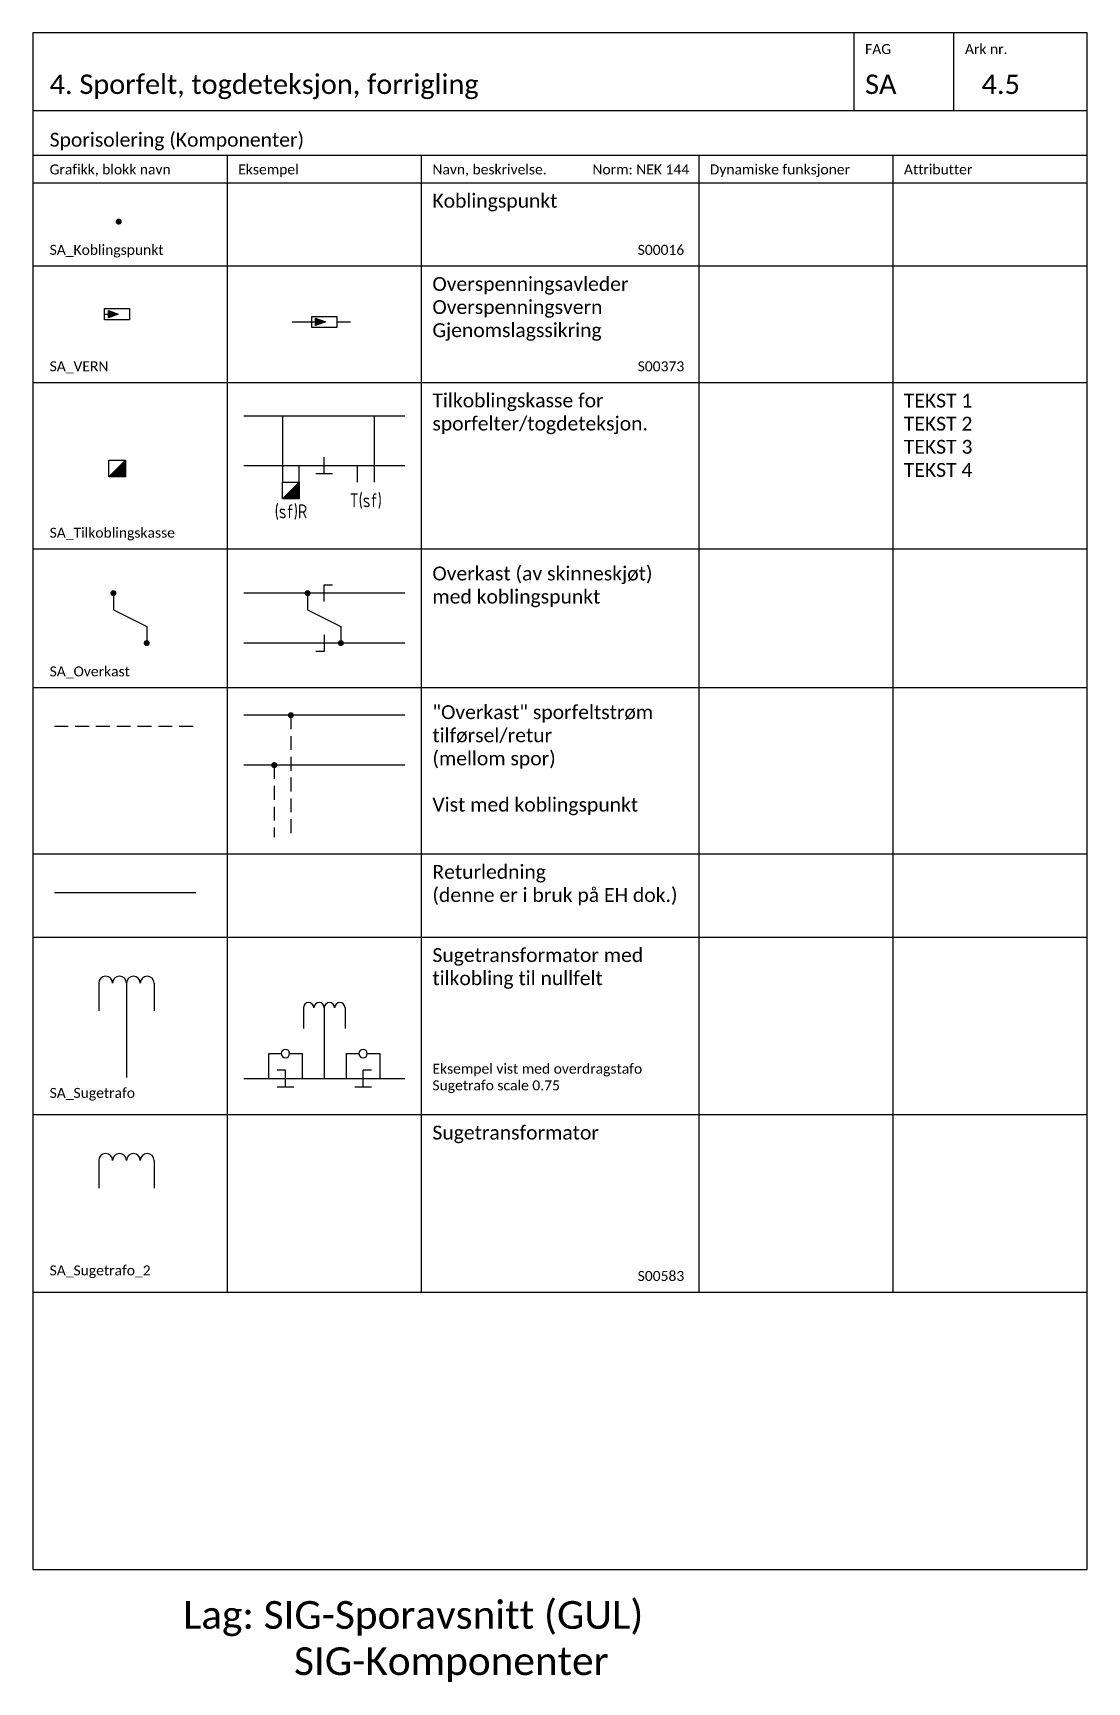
# Model space of a CAD drawing. Header units: millimetres. Extents: x -210 to 2500, y -2763 to 277.
# Drawn here: x 840 to 1030, y -941.3 to -644 of the extents above; entities that cross this region are included whole.
import ezdxf
from ezdxf.enums import TextEntityAlignment as Align

# ---------------------------------------------------------------- set-up
doc = ezdxf.new("R2010")
doc.units = ezdxf.units.MM
doc.linetypes.add('HIDDEN_Signal', pattern=[3.75, 2.5, -1.25])
for name, color, linetype in [('EH_Returledning', 4, 'RETURLEDNING'), ('RAMME', 5, 'Continuous'), ('RAMME SYMBOLER', 4, 'Continuous'), ('RAMME TEKST', 7, 'Continuous'), ('SIG-Komponenter', 2, 'Continuous'), ('SIG-SPOR enlinje', 5, 'Continuous'), ('SIG-SPOR-I', 1, 'Continuous'), ('SIG-SPOR-U', 2, 'Continuous'), ('SIG-Sporavsnitt', 2, 'Continuous'), ('Sig-sporfelt', 2, 'Continuous'), ('SIG-Tekst-25', 2, 'Continuous'), ('SIG_ATT_Tekst25', 2, 'Continuous')]:
    doc.layers.add(name, color=color, linetype=linetype)
doc.styles.add('Calibri', font='calibri.ttf')
doc.styles.add('ISOCP', font='isocp.shx', dxfattribs={"width": 0.9})
doc.linetypes.add('RETURLEDNING', pattern='A,3.2,[133,ltypeshp,S=0.5,R=0,X=0,Y=0],-1,3.2', length=7.4)

msp = doc.modelspace()

# ---------------------------------------------------------------- texts
at = {"lineweight": -2, "insert": (867.066, -926.719), "char_height": 5, "width": 126.67505, "attachment_point": 1, "style": 'Calibri'}
msp.add_mtext('Lag: SIG-Sporavsnitt (GUL)\\P^ISIG-Komponenter', dxfattribs=at)
at = {"layer": 'RAMME TEKST', "linetype": 'ByBlock', "style": 'Calibri'}
for s, height, p in [('FAG', 1.8, (990, -647.8)), ('Ark nr.', 1.8, (1008, -647.8)), ('4. Sporfelt, togdeteksjon, forrigling', 3.5, (843, -655)), ('SA', 3.5, (990, -655)), ('4.5', 3.5, (1011, -655)), ('Sporisolering (Komponenter)', 2.5, (843, -664.5)), ('Grafikk, blokk navn', 1.8, (843, -669.5)), ('Eksempel', 1.8, (877, -669.5)), ('Navn, beskrivelse.             Norm: NEK 144', 1.8, (912, -669.5)), ('Dynamiske funksjoner', 1.8, (962, -669.5)), ('Attributter', 1.8, (997, -669.5)), ('SA_Koblingspunkt', 1.8, (843, -684)), ('S00016 ', 1.8, (949, -684)), ('SA_VERN', 1.8, (843, -705)), ('S00373', 1.8, (949, -705)), ('SA_Tilkoblingskasse', 1.8, (843, -735)), ('SA_Overkast', 1.8, (843, -760)), ('SA_Sugetrafo', 1.8, (843, -836)), ('SA_Sugetrafo_2', 1.8, (843, -868)), ('S00583', 1.8, (949, -869))]:
    msp.add_text(s, height=height, dxfattribs=at).set_placement(p)
at = {"layer": 'RAMME TEKST', "linetype": 'ByBlock', "insert": (912, -673), "char_height": 2.5, "attachment_point": 1, "style": 'Calibri'}
msp.add_mtext_dynamic_manual_height_columns('Koblingspunkt', width=46, gutter_width=6.5, heights=[0], dxfattribs=at)
at = {"layer": 'RAMME TEKST', "linetype": 'ByBlock', "char_height": 2.5, "width": 46, "attachment_point": 1, "style": 'Calibri'}
for s, insert in [('Overspenningsavleder\\POverspenningsvern\\PGjenomslagssikring', (912, -688)), ('Tilkoblingskasse for sporfelter/togdeteksjon. ', (912, -709)), ('Returledning\\P(denne er i bruk på EH dok.)', (912, -794)), ('Sugetransformator med tilkobling til nullfelt\\P\\P\\P\\P{\\H0.72x;Eksempel vist med overdragstafo Sugetrafo scale 0.75}', (912, -809)), ('Sugetransformator', (912, -841))]:
    msp.add_mtext(s, dxfattribs=dict(at, insert=insert))
at = {"layer": 'RAMME TEKST', "linetype": 'ByBlock', "lineweight": -2, "insert": (996.971, -709.025), "char_height": 2.5, "width": 26.77885, "attachment_point": 1, "style": 'Calibri'}
msp.add_mtext('TEKST 1\\PTEKST 2\\PTEKST 3\\PTEKST 4', dxfattribs=at)
at = {"layer": 'RAMME TEKST', "char_height": 2.5, "width": 43, "attachment_point": 1, "style": 'Calibri'}
for s, insert in [('Overkast (av skinneskjøt)\\Pmed koblingspunkt', (912, -740.2)), ('"Overkast" sporfeltstrøm tilførsel/retur\\P(mellom spor)\\P\\PVist med koblingspunkt', (912, -765.2))]:
    msp.add_mtext(s, dxfattribs=dict(at, insert=insert))
at = {"layer": 'SIG-Tekst-25', "style": 'ISOCP', "width": 0.9}
msp.add_text('(sf)R', height=2.5, dxfattribs=at).set_placement((886.5, -731.5), align=Align.CENTER)

# ---------------------------------------------------------------- blocks, each defined once
blk = doc.blocks.new('SA_VERN')
at = {"linetype": 'ByBlock', "lineweight": -2}
h = blk.add_hatch(color=0, dxfattribs=at)
h.dxf.hatch_style = 1
h.paths.add_polyline_path([(0.7, -0.66), (0.7, 0.66), (2.49, 0)])
at = {"color": 0, "linetype": 'ByBlock', "lineweight": -2}
blk.add_line((0, 0), (0.7, 0), dxfattribs=at)
blk.add_lwpolyline([(4.5, -1), (0, -1), (0, 1), (4.5, 1), (4.5, -1)], dxfattribs=at)
for points in [[(0.7, -0.66), (0.7, 0.66), (2.49, 0)], [(0.8, -0.51), (0.8, 0.51), (2.2, 0)], [(0.9, -0.37), (0.9, 0.37), (1.91, 0)], [(1, -0.23), (1, 0.23), (1.62, 0)], [(1.1, -0.08), (1.1, 0.08), (1.33, 0)]]:
    blk.add_lwpolyline(points, close=True, dxfattribs=at)
blk = doc.blocks.new('SA_Koblingspunkt')
at = {"color": 0, "linetype": 'ByBlock', "const_width": 0.546}
blk.add_lwpolyline([(-0.27, 0, 1), (0.27, 0, 1)], format="xyb", close=True, dxfattribs=at)
blk = doc.blocks.new('SA_Overkast')
at = {"color": 0, "linetype": 'ByBlock', "lineweight": -2}
blk.add_lwpolyline([(-3, 9), (-3, 6), (3, 3), (3, 0)], dxfattribs=at)
for p in [(-3, 9), (3, 0)]:
    blk.add_blockref('SA_Koblingspunkt', p, dxfattribs=at)
blk = doc.blocks.new('SA_Sugetrafo')
at = {"color": 0, "linetype": 'ByBlock', "lineweight": -2}
for p, q in [((-5, 17), (-5, 12)), ((0, 17), (0, 0)), ((5, 17), (5, 12))]:
    blk.add_line(p, q, dxfattribs=at)
for centre in [(-3.75, 17), (-1.25, 17), (1.25, 17), (3.75, 17)]:
    blk.add_arc(centre, 1.25, 0, 180)
blk = doc.blocks.new('SA_iso_skj_3')
at = {"color": 0, "linetype": 'ByBlock', "lineweight": -2}
for p, q in [((-1.5, 1.5), (1.5, 1.5)), ((0, 1.5), (0, -1.5))]:
    blk.add_line(p, q, dxfattribs=at)
blk = doc.blocks.new('SA_iso_skj_2')
at = {"color": 0, "linetype": 'ByBlock', "lineweight": -2}
for p, q in [((0, -1.5), (0, 1.5)), ((0, 1.5), (1.5, 1.5))]:
    blk.add_line(p, q, dxfattribs=at)
blk = doc.blocks.new('SA_Sugetrafo_2')
at = {"color": 0, "linetype": 'ByBlock', "lineweight": -2}
for p, q in [((-5, 5), (-5, 0)), ((5, 5), (5, 0))]:
    blk.add_line(p, q, dxfattribs=at)
for centre in [(-3.75, 5), (-1.25, 5), (1.25, 5), (3.75, 5)]:
    blk.add_arc(centre, 1.25, 0, 180)
blk = doc.blocks.new('*U492')
at = {"color": 0, "linetype": 'ByBlock', "lineweight": -2}
for points in [[(-3, 0), (-3, 4.5)], [(-3, 4.5), (-0.75, 4.5)], [(0.75, 4.5), (3, 4.5)], [(3, 4.5), (3, 0)], [(0, 1.5), (-1.5, 1.5)], [(0, -1.5), (0, 1.5)], [(-1.5, -1.5), (0, -1.5)], [(0, -1.5), (1.5, -1.5)]]:
    blk.add_lwpolyline(points, dxfattribs=at)
for start, end in [(0, 180), (180, 0)]:
    blk.add_arc((0, 4.5), 0.75, start, end, dxfattribs=at)
blk = doc.blocks.new('*U488')
at = {"color": 0, "linetype": 'ByBlock', "lineweight": -2}
for points in [[(-3, 0), (-3, 4.5)], [(-3, 4.5), (-0.75, 4.5)], [(0.75, 4.5), (3, 4.5)], [(3, 4.5), (3, 0)], [(0, -1.5), (0, 1.5)], [(1.5, 1.5), (0, 1.5)], [(-1.5, -1.5), (0, -1.5)], [(0, -1.5), (1.5, -1.5)]]:
    blk.add_lwpolyline(points, dxfattribs=at)
for start, end in [(0, 180), (180, 0)]:
    blk.add_arc((0, 4.5), 0.75, start, end, dxfattribs=at)
blk = doc.blocks.new('SA_Tilkoblingskasse')
at = {"linetype": 'ByBlock', "lineweight": -2}
h = blk.add_hatch(color=0, dxfattribs=at)
h.dxf.hatch_style = 1
h.paths.add_polyline_path([(0, -1.5), (-3, -1.5), (0, 1.5)])
at = {"color": 0, "linetype": 'ByBlock', "lineweight": -2}
for p, q in [((-3, -1.5), (0, 1.5)), ((-2.86, -1.5), (0, 1.36)), ((-2.72, -1.5), (0, 1.22)), ((-2.58, -1.5), (0, 1.08)), ((-2.43, -1.5), (0, 0.93)), ((-2.29, -1.5), (0, 0.79)), ((-2.15, -1.5), (0, 0.65)), ((-2.01, -1.5), (0, 0.51)), ((-1.87, -1.5), (0, 0.37)), ((-1.73, -1.5), (0, 0.23)), ((-1.59, -1.5), (0, 0.09)), ((-1.44, -1.5), (0, -0.06)), ((-1.3, -1.5), (0, -0.2)), ((-1.16, -1.5), (0, -0.34)), ((-1.02, -1.5), (0, -0.48)), ((-0.88, -1.5), (0, -0.62)), ((-0.74, -1.5), (0, -0.76)), ((-0.6, -1.5), (0, -0.9)), ((-0.45, -1.5), (0, -1.05)), ((-0.31, -1.5), (0, -1.19)), ((-0.17, -1.5), (0, -1.33))]:
    blk.add_line(p, q, dxfattribs=at)
for points in [[(-3, -1.5), (-3, 1.5), (0, 1.5), (0, -1.5)], [(0, -1.5), (-3, -1.5), (0, 1.5)]]:
    blk.add_lwpolyline(points, close=True, dxfattribs=at)
at = {"layer": 'SIG_ATT_Tekst25', "style": 'ISOCP', "width": 0.9}
for tag, p in [('TEKST3', (-1.5, 3, 1)), ('TEKST4', (-1.5, -5.5, 1))]:
    blk.add_attdef(tag, text='', height=2.5, dxfattribs=at).set_placement(p, align=Align.CENTER)
blk.add_attdef('TEKST1', text='', height=2.5, dxfattribs=at).set_placement((-4.5, -1.25), align=Align.RIGHT)
blk.add_attdef('TEKST2', (1.5, -1.25), '', height=2.5, dxfattribs=at)
blk = doc.blocks.new('SA_Sporfelt_TR')
at = {"color": 0, "linetype": 'ByBlock', "lineweight": -2}
for p, q in [((0, 0), (0, 12)), ((3, 12), (3, 9))]:
    blk.add_line(p, q, dxfattribs=at)
at = {"layer": 'SIG_ATT_Tekst25', "linetype": 'ByBlock', "lineweight": -2, "style": 'ISOCP', "width": 0.9}
blk.add_attdef('T1', text='', height=2.5, dxfattribs=at).set_placement((1.5, 15.25), align=Align.MIDDLE)

# ---------------------------------------------------------------- linework, layer by layer
at = {"layer": 'EH_Returledning'}
msp.add_line((843.855, -798.96), (869.382, -798.96), dxfattribs=at)
at = {"layer": 'RAMME'}
msp.add_lwpolyline([(1030, -644), (840, -644), (840, -921), (1030, -921)], close=True, dxfattribs=at)
msp.add_lwpolyline([(840, -658), (1030, -658)], dxfattribs=at)
at = {"layer": 'RAMME SYMBOLER'}
for p, q in [((988, -658), (988, -644)), ((1006, -658), (1006, -644)), ((840, -666), (1030, -666)), ((875, -666), (875, -871)), ((910, -666), (910, -871)), ((960, -666), (960, -871)), ((995, -666), (995, -871)), ((840, -671), (1030, -671)), ((840, -686), (1030, -686)), ((840, -707), (1030, -707)), ((840, -737), (1030, -737)), ((840, -762), (1030, -762)), ((840, -792), (1030, -792)), ((840, -807), (1030, -807)), ((840, -839), (1030, -839)), ((840, -871), (1030, -871))]:
    msp.add_line(p, q, dxfattribs=at)
at = {"layer": 'SIG-SPOR enlinje'}
msp.add_line((878, -832.5), (907, -832.5), dxfattribs=at)
at = {"layer": 'SIG-SPOR-I'}
msp.add_line((878, -722), (907, -722), dxfattribs=at)
for points in [[(907, -745), (892.5, -745)], [(892.5, -754), (878, -754)], [(907, -776), (878, -776)]]:
    msp.add_lwpolyline(points, dxfattribs=at)
at = {"layer": 'SIG-SPOR-U'}
msp.add_line((878, -713), (907, -713), dxfattribs=at)
for points in [[(892.5, -745), (878, -745)], [(907, -754), (892.5, -754)], [(907, -767), (878, -767)]]:
    msp.add_lwpolyline(points, dxfattribs=at)
at = {"layer": 'SIG-Sporavsnitt'}
for p, q in [((886.75, -696.104), (890.25, -696.104)), ((894.75, -696.104), (897.25, -696.104)), ((885, -713), (885, -725)), ((888, -725), (888, -722))]:
    msp.add_line(p, q, dxfattribs=at)
at = {"layer": 'Sig-sporfelt', "linetype": 'HIDDEN_Signal'}
for p, q in [((886.5, -767), (886.5, -789)), ((843.855, -768.96), (869.382, -768.96)), ((883.5, -776), (883.5, -789))]:
    msp.add_line(p, q, dxfattribs=at)

# ---------------------------------------------------------------- block references
at = {"layer": 'SIG-Komponenter', "lineweight": -2}
for p in [(852.889, -694.698), (890.25, -696.104)]:
    msp.add_blockref('SA_VERN', p, dxfattribs=at)
at = {"layer": 'SIG-Sporavsnitt', "lineweight": -2}
for p in [(855.451, -678.005), (886.5, -767), (883.5, -776)]:
    msp.add_blockref('SA_Koblingspunkt', p, dxfattribs=at)
at = {"layer": 'SIG-Sporavsnitt'}
ref = msp.add_blockref('SA_Sporfelt_TR', (901.5, -713), dxfattribs=dict(at, rotation=180))
ref.add_attrib('T1', 'T(sf)', dxfattribs={"layer": 'SIG_ATT_Tekst25', "linetype": 'ByBlock', "lineweight": -2, "height": 2.5, "style": 'ISOCP', "width": 0.9}).set_placement((900, -728.25), align=Align.MIDDLE)
for name, p in [('SA_Tilkoblingskasse', (856.661, -722.498)), ('SA_Tilkoblingskasse', (888, -726.5)), ('SA_Overkast', (857.5, -754)), ('SA_Overkast', (892.5, -754)), ('SA_iso_skj_2', (892.5, -745)), ('SA_Sugetrafo', (856.85, -832.292)), ('*U492', (885.5, -832.5)), ('*U488', (899.5, -832.5)), ('SA_Sugetrafo_2', (856.85, -852.292))]:
    msp.add_blockref(name, p, dxfattribs=at)
at = {"layer": 'SIG-Sporavsnitt', "rotation": 180}
for name, p in [('SA_iso_skj_3', (892.5, -722)), ('SA_iso_skj_2', (892.5, -754))]:
    msp.add_blockref(name, p, dxfattribs=at)
at = {"layer": 'SIG-Sporavsnitt', "xscale": 0.75, "yscale": 0.75, "zscale": 0.75}
msp.add_blockref('SA_Sugetrafo', (892.5, -832.5), dxfattribs=at)

msp.set_redraw_order([(e.dxf.handle, doc.entitydb.next_handle()) for e in msp.query("TEXT MTEXT ATTDEF DIMENSION ARC_DIMENSION")])  # texts and dimensions are drawn at this point

doc.saveas('drawing.dxf')
